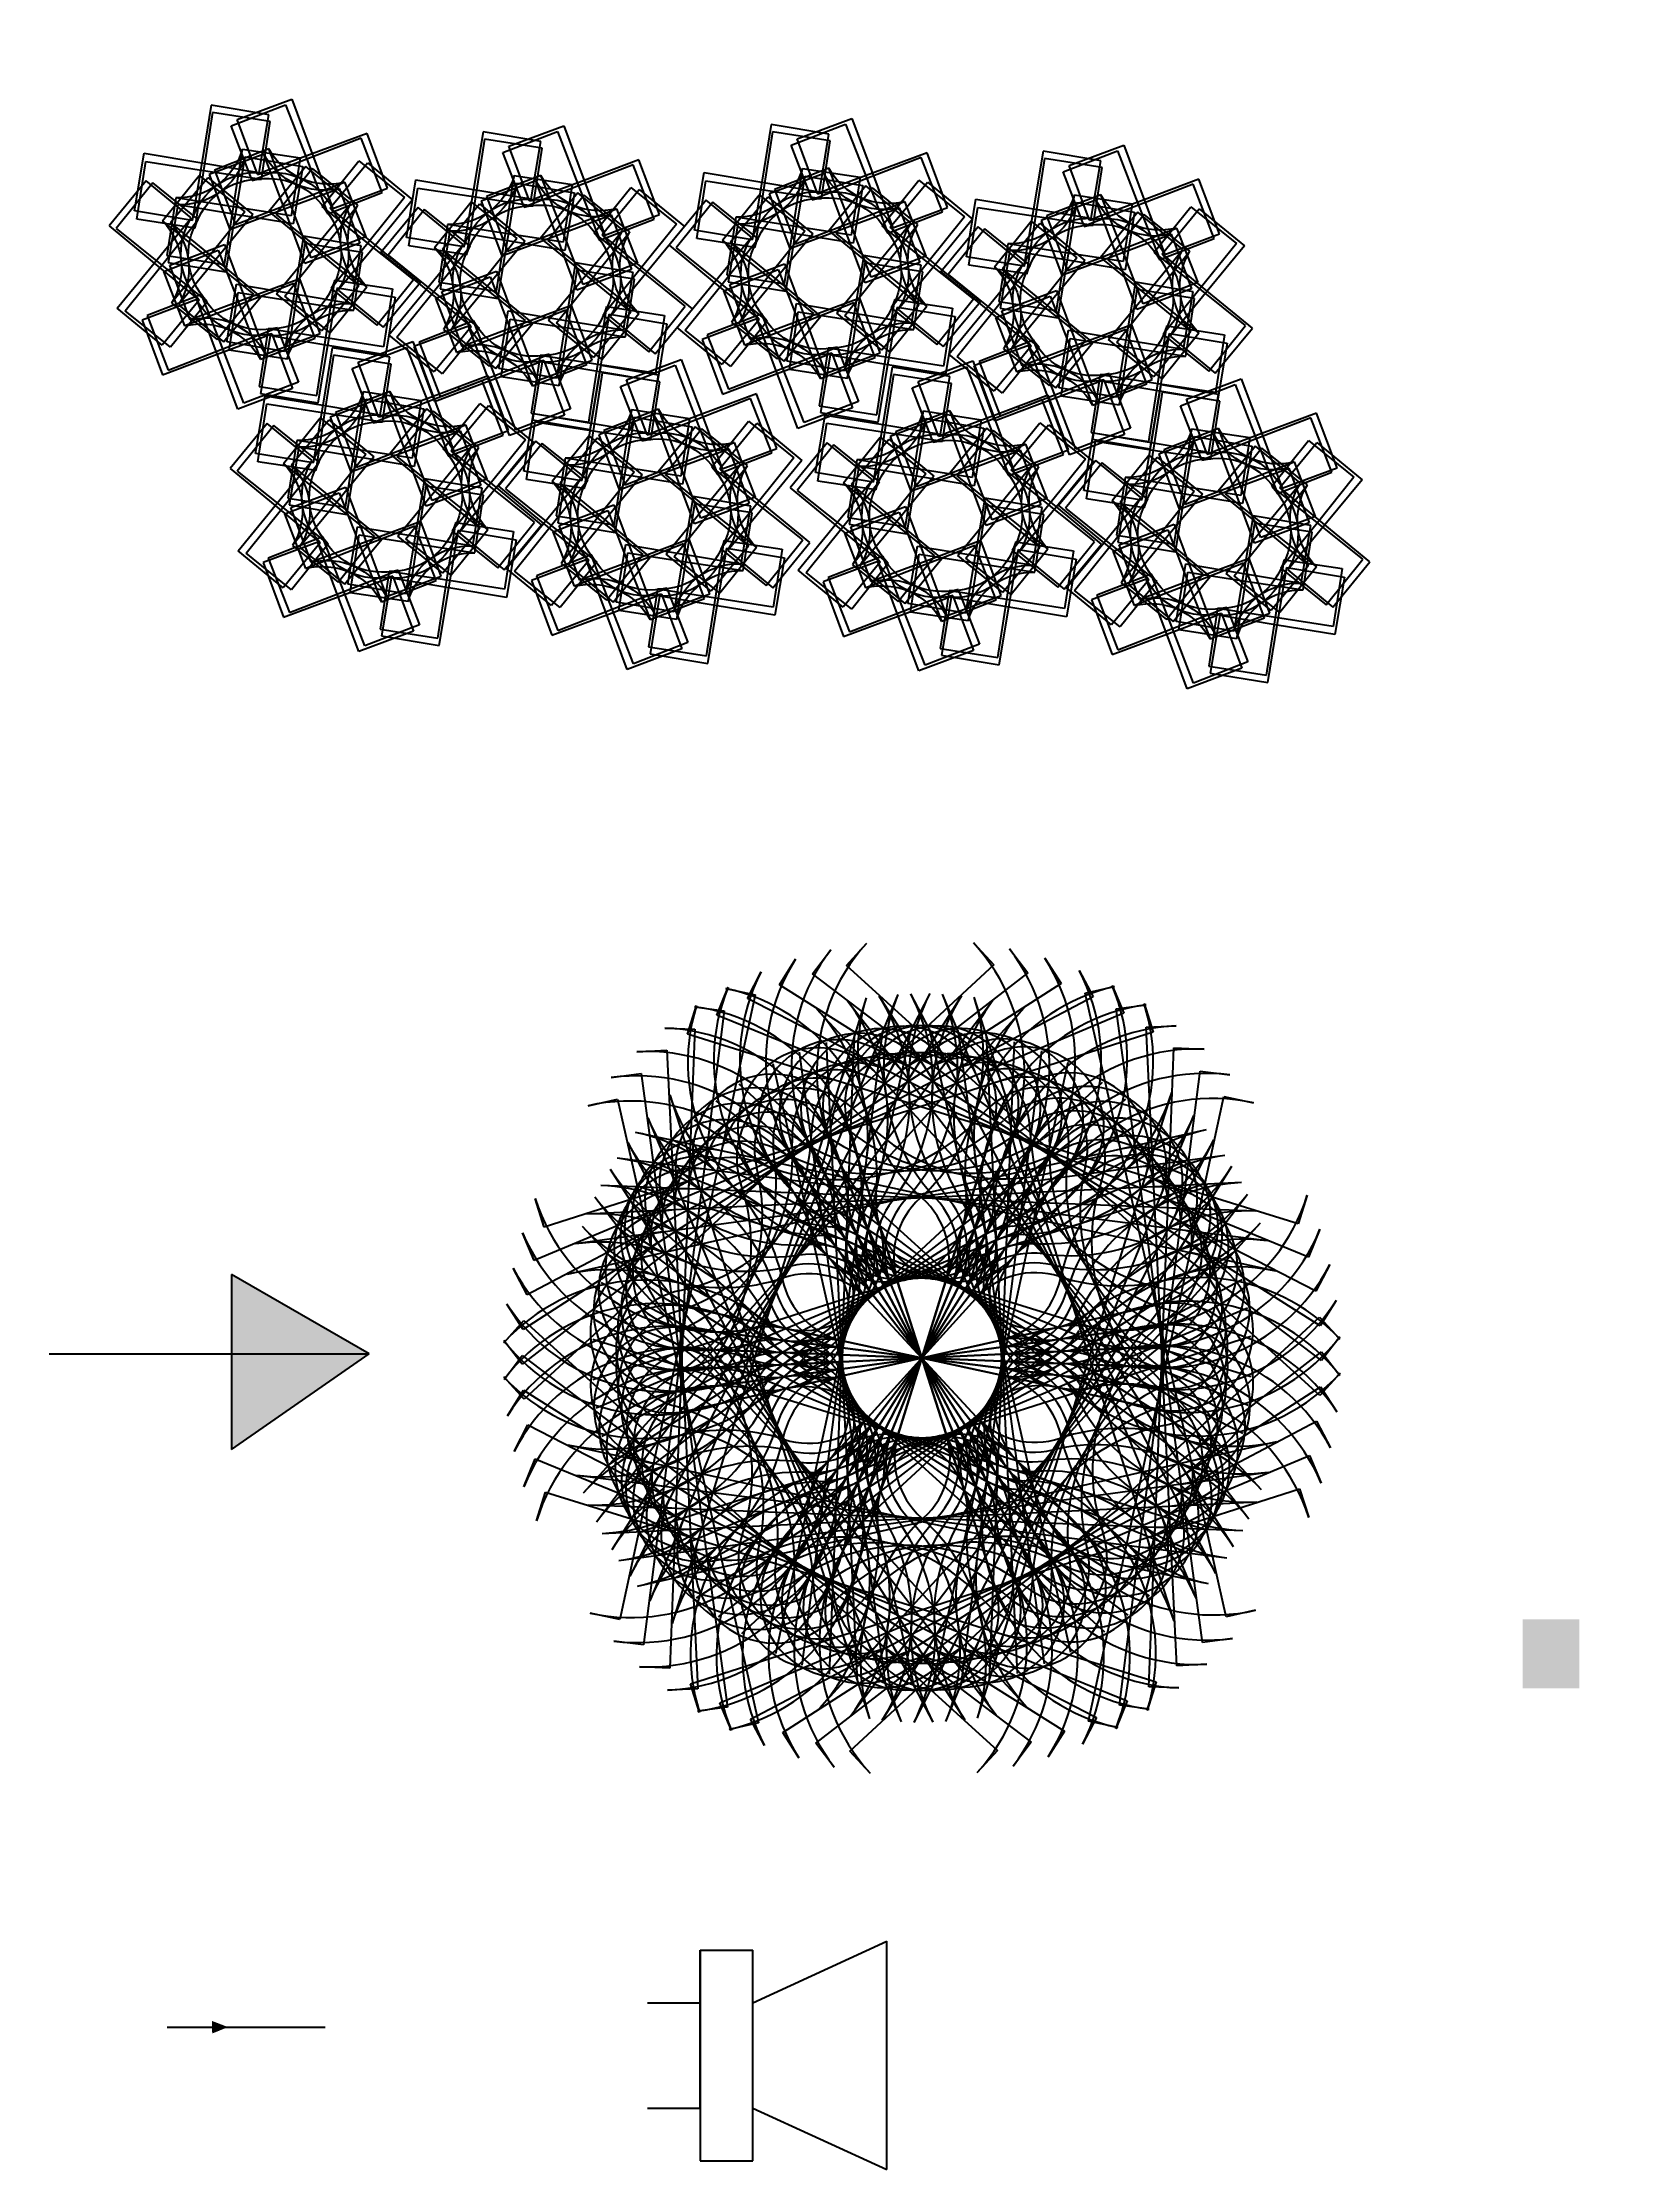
# Model space of a CAD drawing. Header units: inches. Extents: x 0 to 93838, y -1 to 60645.
# Drawn here: x 757.1 to 812.5, y 375.9 to 450.9 of the extents above; entities that cross this region are included whole.
import ezdxf

# ---------------------------------------------------------------- set-up
doc = ezdxf.new("R2010")
doc.units = ezdxf.units.IN
doc.header["$MEASUREMENT"] = 0
doc.styles.get("Standard").update_dxf_attribs({"font": 'arial.ttf'})

# ---------------------------------------------------------------- blocks, each defined once
blk = doc.blocks.new('*U1734')
for p, q in [((-2.817, 7.043), (-8.452, 7.043)), ((-8.452, 7.043), (-8.452, 1.409)), ((-2.817, 1.409), (-2.817, 7.043)), ((8.452, 7.043), (2.817, 7.043)), ((2.817, 7.043), (2.817, 1.409)), ((8.452, 1.409), (8.452, 7.043)), ((-8.452, 1.409), (-2.817, 1.409)), ((2.817, 1.409), (-2.817, 1.409)), ((2.817, 1.409), (8.452, 1.409)), ((-11.547, -4.226), (-8.452, -4.226)), ((-8.452, -4.226), (-8.452, -9.861)), ((-2.817, -4.226), (2.817, -4.226)), ((-2.817, -4.226), (-2.817, -4.226)), ((-2.817, -9.861), (-2.817, -4.226)), ((2.817, -4.226), (2.817, -9.861)), ((8.452, -9.861), (8.452, -4.226)), ((8.452, -4.226), (11.547, -4.226)), ((-8.452, -9.861), (-9.512, -9.861)), ((9.512, -9.861), (8.452, -9.861))]:
    blk.add_line(p, q)
for centre, radius, start, end in [((-5.635, 7.043), 2.817, 53.96812, 180), ((5.635, 7.043), 2.817, 0, 126.03188), ((0, 14.79), 6.762, 233.96812, 306.03188), ((-8.452, 4.226), 2.817, 90, 270), ((8.452, 4.226), 2.817, 270, 90), ((0, 1.409), 2.817, 0, 180), ((-2.817, -1.409), 2.817, 90, 155.68426), ((2.817, -1.409), 2.817, 24.31574, 90), ((-11.547, 2.536), 6.762, 270, 335.68426), ((11.547, 2.536), 6.762, 204.31574, 270), ((0, -4.226), 2.817, 6.75633, 173.24367), ((-9.512, -3.099), 6.762, 270, 353.24367), ((9.512, -3.099), 6.762, 186.75633, 270)]:
    blk.add_arc(centre, radius, start, end)
blk = doc.blocks.new('*U1735')
at = {"color": 0, "linetype": 'ByBlock', "lineweight": -2, "transparency": 16777216}
for p, rotation in [((132.767, 34.045), 24.99999999999999), ((132.654, 33.998), 19.99999999999994), ((132.536, 33.961), 14.99999999999994), ((132.416, 33.935), 9.99999999999994), ((132.294, 33.919), 4.999999999999918)]:
    blk.add_blockref('*U1734', p, dxfattribs=dict(at, rotation=rotation))
blk.add_blockref('*U1734', (132.172, 33.913), dxfattribs=at)
blk = doc.blocks.new('*U1658')
at = {"rotation": 167.7559567807185}
blk.add_blockref('*U1735', (136.967, 5.114), dxfattribs=at)
blk = doc.blocks.new('*U1663')
at = {"color": 0, "linetype": 'ByBlock', "lineweight": -2, "transparency": 16777216}
for p, rotation in [((301, 84.785), 59.99999999999997), ((303.38, 85.324), 299.9999999999999), ((301.311, 83.411), 120), ((303.691, 83.95), 240), ((302.656, 82.994), 180)]:
    blk.add_blockref('*U1658', p, dxfattribs=dict(at, rotation=rotation))
blk.add_blockref('*U1658', (302.034, 85.742), dxfattribs=at)
blk = doc.blocks.new('*U1646')
for p, q in [((-0.001, 0), (0, 0)), ((0, 0), (-0.001, 0)), ((-0.001, 0), (0, 0)), ((0, 0), (0, 0)), ((0, 0), (0, 0)), ((0, 0), (0, 0)), ((0, 0), (0, 0)), ((0, 0), (0, 0)), ((0, 0), (0, 0)), ((0, 0), (0, 0)), ((0, 0), (0, 0)), ((0, 0), (0, 0)), ((0, 0), (0, 0)), ((0, 0), (0, 0)), ((0, 0), (0, 0)), ((0, 0), (0, 0)), ((0, 0), (0, 0)), ((0, 0), (0, 0)), ((0, 0), (0.001, 0)), ((0.001, 0), (0, 0)), ((0, 0), (-0.001, 0)), ((0, 0), (0, 0)), ((0, 0), (0, 0)), ((0, 0), (0, 0)), ((0, 0), (0, 0)), ((0, 0), (0, 0)), ((0, 0), (0, 0)), ((0, 0), (0, 0)), ((0.001, 0), (0, 0)), ((0, 0), (0, 0)), ((0, 0), (0, 0)), ((0, 0), (0.001, 0))]:
    blk.add_line(p, q)
for centre, start, end in [((0, 0), 141.79793, 217.50716), ((-0.001, 0), 321.10302, 36.81225), ((0.001, 0), 141.79793, 217.50716), ((0, 0), 321.10302, 36.81225)]:
    blk.add_arc(centre, 0.000296, start, end)
blk = doc.blocks.new('*U1672')
at = {"color": 0, "linetype": 'ByBlock', "lineweight": -2, "transparency": 16777216}
blk.add_blockref('*U1646', (0.013, 0.009), dxfattribs=at)
for rotation in [59.99999999999997, 120, 180, 239.9999999999999, 299.9999999999999]:
    blk.add_blockref('*U1646', (0.013, 0.009), dxfattribs=dict(at, rotation=rotation))
blk = doc.blocks.new('*U1673')
for p, q in [((-0.001, 0), (0, 0)), ((0, 0), (-0.001, 0)), ((-0.001, 0), (0, 0)), ((0, 0), (0, 0)), ((0, 0), (0, 0)), ((0, 0), (0, 0)), ((0, 0), (0, 0)), ((0, 0), (0, 0)), ((0, 0), (0, 0)), ((0, 0), (0, 0)), ((0, 0), (0, 0)), ((0, 0), (0, 0)), ((0, 0), (0, 0)), ((0, 0), (0, 0)), ((0, 0), (0, 0)), ((0, 0), (0, 0)), ((0, 0), (0, 0)), ((0, 0), (0, 0)), ((0, 0), (0.001, 0)), ((0.001, 0), (0, 0)), ((0, 0), (-0.001, 0)), ((0, 0), (0, 0)), ((0, 0), (0, 0)), ((0, 0), (0, 0)), ((0, 0), (0, 0)), ((0, 0), (0, 0)), ((0, 0), (0, 0)), ((0, 0), (0, 0)), ((0.001, 0), (0, 0)), ((0, 0), (0, 0)), ((0, 0), (0, 0)), ((0, 0), (0.001, 0))]:
    blk.add_line(p, q)
for centre, start, end in [((0, 0), 141.79793, 217.50716), ((-0.001, 0), 321.10302, 36.81225), ((0.001, 0), 141.79793, 217.50716), ((0, 0), 321.10302, 36.81225)]:
    blk.add_arc(centre, 0.000296, start, end)
blk = doc.blocks.new('*U1649')
at = {"color": 0, "linetype": 'ByBlock', "lineweight": -2, "transparency": 16777216}
blk.add_blockref('*U1673', (0.013, 0.009), dxfattribs=at)
for rotation in [59.99999999999997, 120, 180, 239.9999999999999, 299.9999999999999]:
    blk.add_blockref('*U1673', (0.013, 0.009), dxfattribs=dict(at, rotation=rotation))
blk = doc.blocks.new('*U1712')
for p, q in [((-0.001, 0), (0, 0)), ((0, 0), (-0.001, 0)), ((-0.001, 0), (0, 0)), ((0, 0), (0, 0)), ((0, 0), (0, 0)), ((0, 0), (0, 0)), ((0, 0), (0, 0)), ((0, 0), (0, 0)), ((0, 0), (0, 0)), ((0, 0), (0, 0)), ((0, 0), (0, 0)), ((0, 0), (0, 0)), ((0, 0), (0, 0)), ((0, 0), (0, 0)), ((0, 0), (0, 0)), ((0, 0), (0, 0)), ((0, 0), (0, 0)), ((0, 0), (0, 0)), ((0, 0), (0.001, 0)), ((0.001, 0), (0, 0)), ((0, 0), (-0.001, 0)), ((0, 0), (0, 0)), ((0, 0), (0, 0)), ((0, 0), (0, 0)), ((0, 0), (0, 0)), ((0, 0), (0, 0)), ((0, 0), (0, 0)), ((0, 0), (0, 0)), ((0.001, 0), (0, 0)), ((0, 0), (0, 0)), ((0, 0), (0, 0)), ((0, 0), (0.001, 0))]:
    blk.add_line(p, q)
for centre, start, end in [((0, 0), 141.79793, 217.50716), ((-0.001, 0), 321.10302, 36.81225), ((0.001, 0), 141.79793, 217.50716), ((0, 0), 321.10302, 36.81225)]:
    blk.add_arc(centre, 0.000296, start, end)
blk = doc.blocks.new('*U1711')
at = {"color": 0, "linetype": 'ByBlock', "lineweight": -2, "transparency": 16777216}
blk.add_blockref('*U1712', (0.013, 0.009), dxfattribs=at)
for rotation in [59.99999999999997, 120, 180, 239.9999999999999, 299.9999999999999]:
    blk.add_blockref('*U1712', (0.013, 0.009), dxfattribs=dict(at, rotation=rotation))
blk = doc.blocks.new('*U1655')
for p, q in [((-0.001, 0), (0, 0)), ((0, 0), (-0.001, 0)), ((-0.001, 0), (0, 0)), ((0, 0), (0, 0)), ((0, 0), (0, 0)), ((0, 0), (0, 0)), ((0, 0), (0, 0)), ((0, 0), (0, 0)), ((0, 0), (0, 0)), ((0, 0), (0, 0)), ((0, 0), (0, 0)), ((0, 0), (0, 0)), ((0, 0), (0, 0)), ((0, 0), (0, 0)), ((0, 0), (0, 0)), ((0, 0), (0, 0)), ((0, 0), (0, 0)), ((0, 0), (0, 0)), ((0, 0), (0.001, 0)), ((0.001, 0), (0, 0)), ((0, 0), (-0.001, 0)), ((0, 0), (0, 0)), ((0, 0), (0, 0)), ((0, 0), (0, 0)), ((0, 0), (0, 0)), ((0, 0), (0, 0)), ((0, 0), (0, 0)), ((0, 0), (0, 0)), ((0.001, 0), (0, 0)), ((0, 0), (0, 0)), ((0, 0), (0, 0)), ((0, 0), (0.001, 0))]:
    blk.add_line(p, q)
for centre, start, end in [((0, 0), 141.79793, 217.50716), ((-0.001, 0), 321.10302, 36.81225), ((0.001, 0), 141.79793, 217.50716), ((0, 0), 321.10302, 36.81225)]:
    blk.add_arc(centre, 0.000296, start, end)
blk = doc.blocks.new('*U1713')
at = {"color": 0, "linetype": 'ByBlock', "lineweight": -2, "transparency": 16777216}
blk.add_blockref('*U1655', (0.013, 0.009), dxfattribs=at)
for rotation in [59.99999999999997, 120, 180, 239.9999999999999, 299.9999999999999]:
    blk.add_blockref('*U1655', (0.013, 0.009), dxfattribs=dict(at, rotation=rotation))
blk = doc.blocks.new('*U1714')
for p, q in [((-0.001, 0), (0, 0)), ((0, 0), (-0.001, 0)), ((-0.001, 0), (0, 0)), ((0, 0), (0, 0)), ((0, 0), (0, 0)), ((0, 0), (0, 0)), ((0, 0), (0, 0)), ((0, 0), (0, 0)), ((0, 0), (0, 0)), ((0, 0), (0, 0)), ((0, 0), (0, 0)), ((0, 0), (0, 0)), ((0, 0), (0, 0)), ((0, 0), (0, 0)), ((0, 0), (0, 0)), ((0, 0), (0, 0)), ((0, 0), (0, 0)), ((0, 0), (0, 0)), ((0, 0), (0.001, 0)), ((0.001, 0), (0, 0)), ((0, 0), (-0.001, 0)), ((0, 0), (0, 0)), ((0, 0), (0, 0)), ((0, 0), (0, 0)), ((0, 0), (0, 0)), ((0, 0), (0, 0)), ((0, 0), (0, 0)), ((0, 0), (0, 0)), ((0.001, 0), (0, 0)), ((0, 0), (0, 0)), ((0, 0), (0, 0)), ((0, 0), (0.001, 0))]:
    blk.add_line(p, q)
for centre, start, end in [((0, 0), 141.79793, 217.50716), ((-0.001, 0), 321.10302, 36.81225), ((0.001, 0), 141.79793, 217.50716), ((0, 0), 321.10302, 36.81225)]:
    blk.add_arc(centre, 0.000296, start, end)
blk = doc.blocks.new('*U1642')
at = {"color": 0, "linetype": 'ByBlock', "lineweight": -2, "transparency": 16777216}
blk.add_blockref('*U1714', (0.013, 0.009), dxfattribs=at)
for rotation in [59.99999999999997, 120, 180, 239.9999999999999, 299.9999999999999]:
    blk.add_blockref('*U1714', (0.013, 0.009), dxfattribs=dict(at, rotation=rotation))
blk = doc.blocks.new('*U1654')
for p, q in [((-0.001, 0), (0, 0)), ((0, 0), (-0.001, 0)), ((-0.001, 0), (0, 0)), ((0, 0), (0, 0)), ((0, 0), (0, 0)), ((0, 0), (0, 0)), ((0, 0), (0, 0)), ((0, 0), (0, 0)), ((0, 0), (0, 0)), ((0, 0), (0, 0)), ((0, 0), (0, 0)), ((0, 0), (0, 0)), ((0, 0), (0, 0)), ((0, 0), (0, 0)), ((0, 0), (0, 0)), ((0, 0), (0, 0)), ((0, 0), (0, 0)), ((0, 0), (0, 0)), ((0, 0), (0.001, 0)), ((0.001, 0), (0, 0)), ((0, 0), (-0.001, 0)), ((0, 0), (0, 0)), ((0, 0), (0, 0)), ((0, 0), (0, 0)), ((0, 0), (0, 0)), ((0, 0), (0, 0)), ((0, 0), (0, 0)), ((0, 0), (0, 0)), ((0.001, 0), (0, 0)), ((0, 0), (0, 0)), ((0, 0), (0, 0)), ((0, 0), (0.001, 0))]:
    blk.add_line(p, q)
for centre, start, end in [((0, 0), 141.79793, 217.50716), ((-0.001, 0), 321.10302, 36.81225), ((0.001, 0), 141.79793, 217.50716), ((0, 0), 321.10302, 36.81225)]:
    blk.add_arc(centre, 0.000296, start, end)
blk = doc.blocks.new('*U1671')
at = {"color": 0, "linetype": 'ByBlock', "lineweight": -2, "transparency": 16777216}
blk.add_blockref('*U1654', (0.013, 0.009), dxfattribs=at)
for rotation in [59.99999999999997, 120, 180, 239.9999999999999, 299.9999999999999]:
    blk.add_blockref('*U1654', (0.013, 0.009), dxfattribs=dict(at, rotation=rotation))
blk = doc.blocks.new('*U1644')
for p, q in [((-0.001, 0), (0, 0)), ((0, 0), (-0.001, 0)), ((-0.001, 0), (0, 0)), ((0, 0), (0, 0)), ((0, 0), (0, 0)), ((0, 0), (0, 0)), ((0, 0), (0, 0)), ((0, 0), (0, 0)), ((0, 0), (0, 0)), ((0, 0), (0, 0)), ((0, 0), (0, 0)), ((0, 0), (0, 0)), ((0, 0), (0, 0)), ((0, 0), (0, 0)), ((0, 0), (0, 0)), ((0, 0), (0, 0)), ((0, 0), (0, 0)), ((0, 0), (0, 0)), ((0, 0), (0.001, 0)), ((0.001, 0), (0, 0)), ((0, 0), (-0.001, 0)), ((0, 0), (0, 0)), ((0, 0), (0, 0)), ((0, 0), (0, 0)), ((0, 0), (0, 0)), ((0, 0), (0, 0)), ((0, 0), (0, 0)), ((0, 0), (0, 0)), ((0.001, 0), (0, 0)), ((0, 0), (0, 0)), ((0, 0), (0, 0)), ((0, 0), (0.001, 0))]:
    blk.add_line(p, q)
for centre, start, end in [((0, 0), 141.79793, 217.50716), ((-0.001, 0), 321.10302, 36.81225), ((0.001, 0), 141.79793, 217.50716), ((0, 0), 321.10302, 36.81225)]:
    blk.add_arc(centre, 0.000296, start, end)
blk = doc.blocks.new('*U1643')
at = {"color": 0, "linetype": 'ByBlock', "lineweight": -2, "transparency": 16777216}
blk.add_blockref('*U1644', (0.013, 0.009), dxfattribs=at)
for rotation in [59.99999999999997, 120, 180, 239.9999999999999, 299.9999999999999]:
    blk.add_blockref('*U1644', (0.013, 0.009), dxfattribs=dict(at, rotation=rotation))
blk = doc.blocks.new('*U1727')
for p, q in [((-0.001, 0), (0, 0)), ((0, 0), (-0.001, 0)), ((-0.001, 0), (0, 0)), ((0, 0), (0, 0)), ((0, 0), (0, 0)), ((0, 0), (0, 0)), ((0, 0), (0, 0)), ((0, 0), (0, 0)), ((0, 0), (0, 0)), ((0, 0), (0, 0)), ((0, 0), (0, 0)), ((0, 0), (0, 0)), ((0, 0), (0, 0)), ((0, 0), (0, 0)), ((0, 0), (0, 0)), ((0, 0), (0, 0)), ((0, 0), (0, 0)), ((0, 0), (0, 0)), ((0, 0), (0.001, 0)), ((0.001, 0), (0, 0)), ((0, 0), (-0.001, 0)), ((0, 0), (0, 0)), ((0, 0), (0, 0)), ((0, 0), (0, 0)), ((0, 0), (0, 0)), ((0, 0), (0, 0)), ((0, 0), (0, 0)), ((0, 0), (0, 0)), ((0.001, 0), (0, 0)), ((0, 0), (0, 0)), ((0, 0), (0, 0)), ((0, 0), (0.001, 0))]:
    blk.add_line(p, q)
for centre, start, end in [((0, 0), 141.79793, 217.50716), ((-0.001, 0), 321.10302, 36.81225), ((0.001, 0), 141.79793, 217.50716), ((0, 0), 321.10302, 36.81225)]:
    blk.add_arc(centre, 0.000296, start, end)
blk = doc.blocks.new('*U1725')
at = {"color": 0, "linetype": 'ByBlock', "lineweight": -2, "transparency": 16777216}
blk.add_blockref('*U1727', (0.013, 0.009), dxfattribs=at)
for rotation in [59.99999999999997, 120, 180, 239.9999999999999, 299.9999999999999]:
    blk.add_blockref('*U1727', (0.013, 0.009), dxfattribs=dict(at, rotation=rotation))
blk = doc.blocks.new('*U1726')
for p, q in [((-3.773, 2.924), (-5.238, 1.477)), ((-2.326, 1.459), (-3.773, 2.924)), ((-3.307, 1.471), (-1.824, 2.901)), ((-1.824, 2.901), (-0.394, 1.418)), ((1.877, 2.924), (0.412, 1.477)), ((3.325, 1.459), (1.877, 2.924)), ((2.344, 1.471), (3.826, 2.901)), ((3.826, 2.901), (5.256, 1.418)), ((-5.238, 1.477), (-3.791, 0.011)), ((-3.791, 0.011), (-2.326, 1.459)), ((-1.877, -0.012), (-3.307, 1.471)), ((-0.394, 1.418), (-1.877, -0.012)), ((0.412, 1.477), (1.859, 0.011)), ((1.859, 0.011), (3.325, 1.459)), ((3.773, -0.012), (2.344, 1.471)), ((5.256, 1.418), (3.773, -0.012)), ((-5.256, -1.436), (-3.791, 0.011)), ((-3.791, 0.011), (-2.343, -1.454)), ((0.394, -1.436), (1.859, 0.011)), ((1.859, 0.011), (3.307, -1.454)), ((-1.877, -0.012), (-3.36, -1.442)), ((-0.447, -1.495), (-1.877, -0.012)), ((3.773, -0.012), (2.291, -1.442)), ((5.203, -1.495), (3.773, -0.012)), ((-3.808, -2.901), (-5.256, -1.436)), ((-2.343, -1.454), (-3.808, -2.901)), ((-3.36, -1.442), (-1.93, -2.924)), ((-1.93, -2.924), (-0.447, -1.495)), ((1.842, -2.901), (0.394, -1.436)), ((3.307, -1.454), (1.842, -2.901)), ((2.291, -1.442), (3.72, -2.924)), ((3.72, -2.924), (5.203, -1.495))]:
    blk.add_line(p, q)
for centre, start, end in [((-5.207, 0.049), 321.10302, 36.81225), ((-0.46, -0.009), 141.79793, 217.50716), ((0.443, 0.049), 321.10302, 36.81225), ((5.19, -0.009), 141.79793, 217.50716)]:
    blk.add_arc(centre, 2.373, start, end)
blk = doc.blocks.new('*U1723')
at = {"color": 0, "linetype": 'ByBlock', "lineweight": -2, "transparency": 16777216}
for p, rotation in [((102.86, 69.19), 299.9999999999999), ((102.944, 68.983), 59.99999999999997), ((102.98, 69.239), 239.9999999999999), ((103.064, 69.031), 120), ((103.082, 69.16), 180)]:
    blk.add_blockref('*U1726', p, dxfattribs=dict(at, rotation=rotation))
blk.add_blockref('*U1726', (102.842, 69.062), dxfattribs=at)
blk = doc.blocks.new('*U1716')
for p, q in [((-3.773, 2.924), (-5.238, 1.477)), ((-2.326, 1.459), (-3.773, 2.924)), ((-3.307, 1.471), (-1.824, 2.901)), ((-1.824, 2.901), (-0.394, 1.418)), ((1.877, 2.924), (0.412, 1.477)), ((3.325, 1.459), (1.877, 2.924)), ((2.344, 1.471), (3.826, 2.901)), ((3.826, 2.901), (5.256, 1.418)), ((-5.238, 1.477), (-3.791, 0.011)), ((-3.791, 0.011), (-2.326, 1.459)), ((-1.877, -0.012), (-3.307, 1.471)), ((-0.394, 1.418), (-1.877, -0.012)), ((0.412, 1.477), (1.859, 0.011)), ((1.859, 0.011), (3.325, 1.459)), ((3.773, -0.012), (2.344, 1.471)), ((5.256, 1.418), (3.773, -0.012)), ((-5.256, -1.436), (-3.791, 0.011)), ((-3.791, 0.011), (-2.343, -1.454)), ((0.394, -1.436), (1.859, 0.011)), ((1.859, 0.011), (3.307, -1.454)), ((-1.877, -0.012), (-3.36, -1.442)), ((-0.447, -1.495), (-1.877, -0.012)), ((3.773, -0.012), (2.291, -1.442)), ((5.203, -1.495), (3.773, -0.012)), ((-3.808, -2.901), (-5.256, -1.436)), ((-2.343, -1.454), (-3.808, -2.901)), ((-3.36, -1.442), (-1.93, -2.924)), ((-1.93, -2.924), (-0.447, -1.495)), ((1.842, -2.901), (0.394, -1.436)), ((3.307, -1.454), (1.842, -2.901)), ((2.291, -1.442), (3.72, -2.924)), ((3.72, -2.924), (5.203, -1.495))]:
    blk.add_line(p, q)
for centre, start, end in [((-5.207, 0.049), 321.10302, 36.81225), ((-0.46, -0.009), 141.79793, 217.50716), ((0.443, 0.049), 321.10302, 36.81225), ((5.19, -0.009), 141.79793, 217.50716)]:
    blk.add_arc(centre, 2.373, start, end)
blk = doc.blocks.new('*U1645')
at = {"color": 0, "linetype": 'ByBlock', "lineweight": -2, "transparency": 16777216}
for p, rotation in [((102.86, 69.19), 299.9999999999999), ((102.944, 68.983), 59.99999999999997), ((102.98, 69.239), 239.9999999999999), ((103.064, 69.031), 120), ((103.082, 69.16), 180)]:
    blk.add_blockref('*U1716', p, dxfattribs=dict(at, rotation=rotation))
blk.add_blockref('*U1716', (102.842, 69.062), dxfattribs=at)
blk = doc.blocks.new('*U1651')
for p, q in [((-3.773, 2.924), (-5.238, 1.477)), ((-2.326, 1.459), (-3.773, 2.924)), ((-3.307, 1.471), (-1.824, 2.901)), ((-1.824, 2.901), (-0.394, 1.418)), ((1.877, 2.924), (0.412, 1.477)), ((3.325, 1.459), (1.877, 2.924)), ((2.344, 1.471), (3.826, 2.901)), ((3.826, 2.901), (5.256, 1.418)), ((-5.238, 1.477), (-3.791, 0.011)), ((-3.791, 0.011), (-2.326, 1.459)), ((-1.877, -0.012), (-3.307, 1.471)), ((-0.394, 1.418), (-1.877, -0.012)), ((0.412, 1.477), (1.859, 0.011)), ((1.859, 0.011), (3.325, 1.459)), ((3.773, -0.012), (2.344, 1.471)), ((5.256, 1.418), (3.773, -0.012)), ((-5.256, -1.436), (-3.791, 0.011)), ((-3.791, 0.011), (-2.343, -1.454)), ((0.394, -1.436), (1.859, 0.011)), ((1.859, 0.011), (3.307, -1.454)), ((-1.877, -0.012), (-3.36, -1.442)), ((-0.447, -1.495), (-1.877, -0.012)), ((3.773, -0.012), (2.291, -1.442)), ((5.203, -1.495), (3.773, -0.012)), ((-3.808, -2.901), (-5.256, -1.436)), ((-2.343, -1.454), (-3.808, -2.901)), ((-3.36, -1.442), (-1.93, -2.924)), ((-1.93, -2.924), (-0.447, -1.495)), ((1.842, -2.901), (0.394, -1.436)), ((3.307, -1.454), (1.842, -2.901)), ((2.291, -1.442), (3.72, -2.924)), ((3.72, -2.924), (5.203, -1.495))]:
    blk.add_line(p, q)
for centre, start, end in [((-5.207, 0.049), 321.10302, 36.81225), ((-0.46, -0.009), 141.79793, 217.50716), ((0.443, 0.049), 321.10302, 36.81225), ((5.19, -0.009), 141.79793, 217.50716)]:
    blk.add_arc(centre, 2.373, start, end)
blk = doc.blocks.new('*U1650')
at = {"color": 0, "linetype": 'ByBlock', "lineweight": -2, "transparency": 16777216}
for p, rotation in [((102.86, 69.19), 299.9999999999999), ((102.944, 68.983), 59.99999999999997), ((102.98, 69.239), 239.9999999999999), ((103.064, 69.031), 120), ((103.082, 69.16), 180)]:
    blk.add_blockref('*U1651', p, dxfattribs=dict(at, rotation=rotation))
blk.add_blockref('*U1651', (102.842, 69.062), dxfattribs=at)
blk = doc.blocks.new('*U1653')
for p, q in [((-3.773, 2.924), (-5.238, 1.477)), ((-2.326, 1.459), (-3.773, 2.924)), ((-3.307, 1.471), (-1.824, 2.901)), ((-1.824, 2.901), (-0.394, 1.418)), ((1.877, 2.924), (0.412, 1.477)), ((3.325, 1.459), (1.877, 2.924)), ((2.344, 1.471), (3.826, 2.901)), ((3.826, 2.901), (5.256, 1.418)), ((-5.238, 1.477), (-3.791, 0.011)), ((-3.791, 0.011), (-2.326, 1.459)), ((-1.877, -0.012), (-3.307, 1.471)), ((-0.394, 1.418), (-1.877, -0.012)), ((0.412, 1.477), (1.859, 0.011)), ((1.859, 0.011), (3.325, 1.459)), ((3.773, -0.012), (2.344, 1.471)), ((5.256, 1.418), (3.773, -0.012)), ((-5.256, -1.436), (-3.791, 0.011)), ((-3.791, 0.011), (-2.343, -1.454)), ((0.394, -1.436), (1.859, 0.011)), ((1.859, 0.011), (3.307, -1.454)), ((-1.877, -0.012), (-3.36, -1.442)), ((-0.447, -1.495), (-1.877, -0.012)), ((3.773, -0.012), (2.291, -1.442)), ((5.203, -1.495), (3.773, -0.012)), ((-3.808, -2.901), (-5.256, -1.436)), ((-2.343, -1.454), (-3.808, -2.901)), ((-3.36, -1.442), (-1.93, -2.924)), ((-1.93, -2.924), (-0.447, -1.495)), ((1.842, -2.901), (0.394, -1.436)), ((3.307, -1.454), (1.842, -2.901)), ((2.291, -1.442), (3.72, -2.924)), ((3.72, -2.924), (5.203, -1.495))]:
    blk.add_line(p, q)
for centre, start, end in [((-5.207, 0.049), 321.10302, 36.81225), ((-0.46, -0.009), 141.79793, 217.50716), ((0.443, 0.049), 321.10302, 36.81225), ((5.19, -0.009), 141.79793, 217.50716)]:
    blk.add_arc(centre, 2.373, start, end)
blk = doc.blocks.new('*U1670')
at = {"color": 0, "linetype": 'ByBlock', "lineweight": -2, "transparency": 16777216}
for p, rotation in [((102.86, 69.19), 299.9999999999999), ((102.944, 68.983), 59.99999999999997), ((102.98, 69.239), 239.9999999999999), ((103.064, 69.031), 120), ((103.082, 69.16), 180)]:
    blk.add_blockref('*U1653', p, dxfattribs=dict(at, rotation=rotation))
blk.add_blockref('*U1653', (102.842, 69.062), dxfattribs=at)
blk = doc.blocks.new('*U1699')
for p, q in [((-0.001, 0), (0, 0)), ((0, 0), (-0.001, 0)), ((-0.001, 0), (0, 0)), ((0, 0), (0, 0)), ((0, 0), (0, 0)), ((0, 0), (0, 0)), ((0, 0), (0, 0)), ((0, 0), (0, 0)), ((0, 0), (0, 0)), ((0, 0), (0, 0)), ((0, 0), (0, 0)), ((0, 0), (0, 0)), ((0, 0), (0, 0)), ((0, 0), (0, 0)), ((0, 0), (0, 0)), ((0, 0), (0, 0)), ((0, 0), (0, 0)), ((0, 0), (0, 0)), ((0, 0), (0.001, 0)), ((0.001, 0), (0, 0)), ((0, 0), (-0.001, 0)), ((0, 0), (0, 0)), ((0, 0), (0, 0)), ((0, 0), (0, 0)), ((0, 0), (0, 0)), ((0, 0), (0, 0)), ((0, 0), (0, 0)), ((0, 0), (0, 0)), ((0.001, 0), (0, 0)), ((0, 0), (0, 0)), ((0, 0), (0, 0)), ((0, 0), (0.001, 0))]:
    blk.add_line(p, q)
for centre, start, end in [((0, 0), 141.79793, 217.50716), ((-0.001, 0), 321.10302, 36.81225), ((0.001, 0), 141.79793, 217.50716), ((0, 0), 321.10302, 36.81225)]:
    blk.add_arc(centre, 0.000296, start, end)
blk = doc.blocks.new('*U1724')
at = {"color": 0, "linetype": 'ByBlock', "lineweight": -2, "transparency": 16777216}
blk.add_blockref('*U1699', (0.013, 0.009), dxfattribs=at)
for rotation in [59.99999999999997, 120, 180, 239.9999999999999, 299.9999999999999]:
    blk.add_blockref('*U1699', (0.013, 0.009), dxfattribs=dict(at, rotation=rotation))
blk = doc.blocks.new('*U1659')
for p, q in [((-0.001, 0), (0, 0)), ((0, 0), (-0.001, 0)), ((-0.001, 0), (0, 0)), ((0, 0), (0, 0)), ((0, 0), (0, 0)), ((0, 0), (0, 0)), ((0, 0), (0, 0)), ((0, 0), (0, 0)), ((0, 0), (0, 0)), ((0, 0), (0, 0)), ((0, 0), (0, 0)), ((0, 0), (0, 0)), ((0, 0), (0, 0)), ((0, 0), (0, 0)), ((0, 0), (0, 0)), ((0, 0), (0, 0)), ((0, 0), (0, 0)), ((0, 0), (0, 0)), ((0, 0), (0.001, 0)), ((0.001, 0), (0, 0)), ((0, 0), (-0.001, 0)), ((0, 0), (0, 0)), ((0, 0), (0, 0)), ((0, 0), (0, 0)), ((0, 0), (0, 0)), ((0, 0), (0, 0)), ((0, 0), (0, 0)), ((0, 0), (0, 0)), ((0.001, 0), (0, 0)), ((0, 0), (0, 0)), ((0, 0), (0, 0)), ((0, 0), (0.001, 0))]:
    blk.add_line(p, q)
for centre, start, end in [((0, 0), 141.79793, 217.50716), ((-0.001, 0), 321.10302, 36.81225), ((0.001, 0), 141.79793, 217.50716), ((0, 0), 321.10302, 36.81225)]:
    blk.add_arc(centre, 0.000296, start, end)
blk = doc.blocks.new('*U1639')
at = {"color": 0, "linetype": 'ByBlock', "lineweight": -2, "transparency": 16777216}
blk.add_blockref('*U1659', (0.013, 0.009), dxfattribs=at)
for rotation in [59.99999999999997, 120, 180, 239.9999999999999, 299.9999999999999]:
    blk.add_blockref('*U1659', (0.013, 0.009), dxfattribs=dict(at, rotation=rotation))
blk = doc.blocks.new('*U1722')
for p, q in [((-0.001, 0), (0, 0)), ((0, 0), (-0.001, 0)), ((-0.001, 0), (0, 0)), ((0, 0), (0, 0)), ((0, 0), (0, 0)), ((0, 0), (0, 0)), ((0, 0), (0, 0)), ((0, 0), (0, 0)), ((0, 0), (0, 0)), ((0, 0), (0, 0)), ((0, 0), (0, 0)), ((0, 0), (0, 0)), ((0, 0), (0, 0)), ((0, 0), (0, 0)), ((0, 0), (0, 0)), ((0, 0), (0, 0)), ((0, 0), (0, 0)), ((0, 0), (0, 0)), ((0, 0), (0.001, 0)), ((0.001, 0), (0, 0)), ((0, 0), (-0.001, 0)), ((0, 0), (0, 0)), ((0, 0), (0, 0)), ((0, 0), (0, 0)), ((0, 0), (0, 0)), ((0, 0), (0, 0)), ((0, 0), (0, 0)), ((0, 0), (0, 0)), ((0.001, 0), (0, 0)), ((0, 0), (0, 0)), ((0, 0), (0, 0)), ((0, 0), (0.001, 0))]:
    blk.add_line(p, q)
for centre, start, end in [((0, 0), 141.79793, 217.50716), ((-0.001, 0), 321.10302, 36.81225), ((0.001, 0), 141.79793, 217.50716), ((0, 0), 321.10302, 36.81225)]:
    blk.add_arc(centre, 0.000296, start, end)
blk = doc.blocks.new('*U1640')
at = {"color": 0, "linetype": 'ByBlock', "lineweight": -2, "transparency": 16777216}
blk.add_blockref('*U1722', (0.013, 0.009), dxfattribs=at)
for rotation in [59.99999999999997, 120, 180, 239.9999999999999, 299.9999999999999]:
    blk.add_blockref('*U1722', (0.013, 0.009), dxfattribs=dict(at, rotation=rotation))
blk = doc.blocks.new('*U1719')
for p, q in [((-0.001, 0), (0, 0)), ((0, 0), (-0.001, 0)), ((-0.001, 0), (0, 0)), ((0, 0), (0, 0)), ((0, 0), (0, 0)), ((0, 0), (0, 0)), ((0, 0), (0, 0)), ((0, 0), (0, 0)), ((0, 0), (0, 0)), ((0, 0), (0, 0)), ((0, 0), (0, 0)), ((0, 0), (0, 0)), ((0, 0), (0, 0)), ((0, 0), (0, 0)), ((0, 0), (0, 0)), ((0, 0), (0, 0)), ((0, 0), (0, 0)), ((0, 0), (0, 0)), ((0, 0), (0.001, 0)), ((0.001, 0), (0, 0)), ((0, 0), (-0.001, 0)), ((0, 0), (0, 0)), ((0, 0), (0, 0)), ((0, 0), (0, 0)), ((0, 0), (0, 0)), ((0, 0), (0, 0)), ((0, 0), (0, 0)), ((0, 0), (0, 0)), ((0.001, 0), (0, 0)), ((0, 0), (0, 0)), ((0, 0), (0, 0)), ((0, 0), (0.001, 0))]:
    blk.add_line(p, q)
for centre, start, end in [((0, 0), 141.79793, 217.50716), ((-0.001, 0), 321.10302, 36.81225), ((0.001, 0), 141.79793, 217.50716), ((0, 0), 321.10302, 36.81225)]:
    blk.add_arc(centre, 0.000296, start, end)
blk = doc.blocks.new('*U1720')
at = {"color": 0, "linetype": 'ByBlock', "lineweight": -2, "transparency": 16777216}
blk.add_blockref('*U1719', (0.013, 0.009), dxfattribs=at)
for rotation in [59.99999999999997, 120, 180, 239.9999999999999, 299.9999999999999]:
    blk.add_blockref('*U1719', (0.013, 0.009), dxfattribs=dict(at, rotation=rotation))
blk = doc.blocks.new('*U1721')
for p, q in [((-0.001, 0), (0, 0)), ((0, 0), (-0.001, 0)), ((-0.001, 0), (0, 0)), ((0, 0), (0, 0)), ((0, 0), (0, 0)), ((0, 0), (0, 0)), ((0, 0), (0, 0)), ((0, 0), (0, 0)), ((0, 0), (0, 0)), ((0, 0), (0, 0)), ((0, 0), (0, 0)), ((0, 0), (0, 0)), ((0, 0), (0, 0)), ((0, 0), (0, 0)), ((0, 0), (0, 0)), ((0, 0), (0, 0)), ((0, 0), (0, 0)), ((0, 0), (0, 0)), ((0, 0), (0.001, 0)), ((0.001, 0), (0, 0)), ((0, 0), (-0.001, 0)), ((0, 0), (0, 0)), ((0, 0), (0, 0)), ((0, 0), (0, 0)), ((0, 0), (0, 0)), ((0, 0), (0, 0)), ((0, 0), (0, 0)), ((0, 0), (0, 0)), ((0.001, 0), (0, 0)), ((0, 0), (0, 0)), ((0, 0), (0, 0)), ((0, 0), (0.001, 0))]:
    blk.add_line(p, q)
for centre, start, end in [((0, 0), 141.79793, 217.50716), ((-0.001, 0), 321.10302, 36.81225), ((0.001, 0), 141.79793, 217.50716), ((0, 0), 321.10302, 36.81225)]:
    blk.add_arc(centre, 0.000296, start, end)
blk = doc.blocks.new('*U1701')
at = {"color": 0, "linetype": 'ByBlock', "lineweight": -2, "transparency": 16777216}
blk.add_blockref('*U1721', (0.013, 0.009), dxfattribs=at)
for rotation in [59.99999999999997, 120, 180, 239.9999999999999, 299.9999999999999]:
    blk.add_blockref('*U1721', (0.013, 0.009), dxfattribs=dict(at, rotation=rotation))
blk = doc.blocks.new('*U1702')
for p, q in [((-0.001, 0), (0, 0)), ((0, 0), (-0.001, 0)), ((-0.001, 0), (0, 0)), ((0, 0), (0, 0)), ((0, 0), (0, 0)), ((0, 0), (0, 0)), ((0, 0), (0, 0)), ((0, 0), (0, 0)), ((0, 0), (0, 0)), ((0, 0), (0, 0)), ((0, 0), (0, 0)), ((0, 0), (0, 0)), ((0, 0), (0, 0)), ((0, 0), (0, 0)), ((0, 0), (0, 0)), ((0, 0), (0, 0)), ((0, 0), (0, 0)), ((0, 0), (0, 0)), ((0, 0), (0.001, 0)), ((0.001, 0), (0, 0)), ((0, 0), (-0.001, 0)), ((0, 0), (0, 0)), ((0, 0), (0, 0)), ((0, 0), (0, 0)), ((0, 0), (0, 0)), ((0, 0), (0, 0)), ((0, 0), (0, 0)), ((0, 0), (0, 0)), ((0.001, 0), (0, 0)), ((0, 0), (0, 0)), ((0, 0), (0, 0)), ((0, 0), (0.001, 0))]:
    blk.add_line(p, q)
for centre, start, end in [((0, 0), 141.79793, 217.50716), ((-0.001, 0), 321.10302, 36.81225), ((0.001, 0), 141.79793, 217.50716), ((0, 0), 321.10302, 36.81225)]:
    blk.add_arc(centre, 0.000296, start, end)
blk = doc.blocks.new('*U1697')
at = {"color": 0, "linetype": 'ByBlock', "lineweight": -2, "transparency": 16777216}
blk.add_blockref('*U1702', (0.013, 0.009), dxfattribs=at)
for rotation in [59.99999999999997, 120, 180, 239.9999999999999, 299.9999999999999]:
    blk.add_blockref('*U1702', (0.013, 0.009), dxfattribs=dict(at, rotation=rotation))
blk = doc.blocks.new('*U1710')
for p, q in [((-0.001, 0), (0, 0)), ((0, 0), (-0.001, 0)), ((-0.001, 0), (0, 0)), ((0, 0), (0, 0)), ((0, 0), (0, 0)), ((0, 0), (0, 0)), ((0, 0), (0, 0)), ((0, 0), (0, 0)), ((0, 0), (0, 0)), ((0, 0), (0, 0)), ((0, 0), (0, 0)), ((0, 0), (0, 0)), ((0, 0), (0, 0)), ((0, 0), (0, 0)), ((0, 0), (0, 0)), ((0, 0), (0, 0)), ((0, 0), (0, 0)), ((0, 0), (0, 0)), ((0, 0), (0.001, 0)), ((0.001, 0), (0, 0)), ((0, 0), (-0.001, 0)), ((0, 0), (0, 0)), ((0, 0), (0, 0)), ((0, 0), (0, 0)), ((0, 0), (0, 0)), ((0, 0), (0, 0)), ((0, 0), (0, 0)), ((0, 0), (0, 0)), ((0.001, 0), (0, 0)), ((0, 0), (0, 0)), ((0, 0), (0, 0)), ((0, 0), (0.001, 0))]:
    blk.add_line(p, q)
for centre, start, end in [((0, 0), 141.79793, 217.50716), ((-0.001, 0), 321.10302, 36.81225), ((0.001, 0), 141.79793, 217.50716), ((0, 0), 321.10302, 36.81225)]:
    blk.add_arc(centre, 0.000296, start, end)
blk = doc.blocks.new('*U1703')
at = {"color": 0, "linetype": 'ByBlock', "lineweight": -2, "transparency": 16777216}
blk.add_blockref('*U1710', (0.013, 0.009), dxfattribs=at)
for rotation in [59.99999999999997, 120, 180, 239.9999999999999, 299.9999999999999]:
    blk.add_blockref('*U1710', (0.013, 0.009), dxfattribs=dict(at, rotation=rotation))
blk = doc.blocks.new('*U1641')
for p, q in [((-0.001, 0), (0, 0)), ((0, 0), (-0.001, 0)), ((-0.001, 0), (0, 0)), ((0, 0), (0, 0)), ((0, 0), (0, 0)), ((0, 0), (0, 0)), ((0, 0), (0, 0)), ((0, 0), (0, 0)), ((0, 0), (0, 0)), ((0, 0), (0, 0)), ((0, 0), (0, 0)), ((0, 0), (0, 0)), ((0, 0), (0, 0)), ((0, 0), (0, 0)), ((0, 0), (0, 0)), ((0, 0), (0, 0)), ((0, 0), (0, 0)), ((0, 0), (0, 0)), ((0, 0), (0.001, 0)), ((0.001, 0), (0, 0)), ((0, 0), (-0.001, 0)), ((0, 0), (0, 0)), ((0, 0), (0, 0)), ((0, 0), (0, 0)), ((0, 0), (0, 0)), ((0, 0), (0, 0)), ((0, 0), (0, 0)), ((0, 0), (0, 0)), ((0.001, 0), (0, 0)), ((0, 0), (0, 0)), ((0, 0), (0, 0)), ((0, 0), (0.001, 0))]:
    blk.add_line(p, q)
for centre, start, end in [((0, 0), 141.79793, 217.50716), ((-0.001, 0), 321.10302, 36.81225), ((0.001, 0), 141.79793, 217.50716), ((0, 0), 321.10302, 36.81225)]:
    blk.add_arc(centre, 0.000296, start, end)
blk = doc.blocks.new('*U1647')
at = {"color": 0, "linetype": 'ByBlock', "lineweight": -2, "transparency": 16777216}
blk.add_blockref('*U1641', (0.013, 0.009), dxfattribs=at)
for rotation in [59.99999999999997, 120, 180, 239.9999999999999, 299.9999999999999]:
    blk.add_blockref('*U1641', (0.013, 0.009), dxfattribs=dict(at, rotation=rotation))
blk = doc.blocks.new('*U1648')
for p, q in [((-3.773, 2.924), (-5.238, 1.477)), ((-2.326, 1.459), (-3.773, 2.924)), ((-3.307, 1.471), (-1.824, 2.901)), ((-1.824, 2.901), (-0.394, 1.418)), ((1.877, 2.924), (0.412, 1.477)), ((3.325, 1.459), (1.877, 2.924)), ((2.344, 1.471), (3.826, 2.901)), ((3.826, 2.901), (5.256, 1.418)), ((-5.238, 1.477), (-3.791, 0.011)), ((-3.791, 0.011), (-2.326, 1.459)), ((-1.877, -0.012), (-3.307, 1.471)), ((-0.394, 1.418), (-1.877, -0.012)), ((0.412, 1.477), (1.859, 0.011)), ((1.859, 0.011), (3.325, 1.459)), ((3.773, -0.012), (2.344, 1.471)), ((5.256, 1.418), (3.773, -0.012)), ((-5.256, -1.436), (-3.791, 0.011)), ((-3.791, 0.011), (-2.343, -1.454)), ((0.394, -1.436), (1.859, 0.011)), ((1.859, 0.011), (3.307, -1.454)), ((-1.877, -0.012), (-3.36, -1.442)), ((-0.447, -1.495), (-1.877, -0.012)), ((3.773, -0.012), (2.291, -1.442)), ((5.203, -1.495), (3.773, -0.012)), ((-3.808, -2.901), (-5.256, -1.436)), ((-2.343, -1.454), (-3.808, -2.901)), ((-3.36, -1.442), (-1.93, -2.924)), ((-1.93, -2.924), (-0.447, -1.495)), ((1.842, -2.901), (0.394, -1.436)), ((3.307, -1.454), (1.842, -2.901)), ((2.291, -1.442), (3.72, -2.924)), ((3.72, -2.924), (5.203, -1.495))]:
    blk.add_line(p, q)
for centre, start, end in [((-5.207, 0.049), 321.10302, 36.81225), ((-0.46, -0.009), 141.79793, 217.50716), ((0.443, 0.049), 321.10302, 36.81225), ((5.19, -0.009), 141.79793, 217.50716)]:
    blk.add_arc(centre, 2.373, start, end)
blk = doc.blocks.new('*U1652')
at = {"color": 0, "linetype": 'ByBlock', "lineweight": -2, "transparency": 16777216}
for p, rotation in [((102.86, 69.19), 299.9999999999999), ((102.944, 68.983), 59.99999999999997), ((102.98, 69.239), 239.9999999999999), ((103.064, 69.031), 120), ((103.082, 69.16), 180)]:
    blk.add_blockref('*U1648', p, dxfattribs=dict(at, rotation=rotation))
blk.add_blockref('*U1648', (102.842, 69.062), dxfattribs=at)
blk = doc.blocks.new('*U1698')
for p, q in [((-3.773, 2.924), (-5.238, 1.477)), ((-2.326, 1.459), (-3.773, 2.924)), ((-3.307, 1.471), (-1.824, 2.901)), ((-1.824, 2.901), (-0.394, 1.418)), ((1.877, 2.924), (0.412, 1.477)), ((3.325, 1.459), (1.877, 2.924)), ((2.344, 1.471), (3.826, 2.901)), ((3.826, 2.901), (5.256, 1.418)), ((-5.238, 1.477), (-3.791, 0.011)), ((-3.791, 0.011), (-2.326, 1.459)), ((-1.877, -0.012), (-3.307, 1.471)), ((-0.394, 1.418), (-1.877, -0.012)), ((0.412, 1.477), (1.859, 0.011)), ((1.859, 0.011), (3.325, 1.459)), ((3.773, -0.012), (2.344, 1.471)), ((5.256, 1.418), (3.773, -0.012)), ((-5.256, -1.436), (-3.791, 0.011)), ((-3.791, 0.011), (-2.343, -1.454)), ((0.394, -1.436), (1.859, 0.011)), ((1.859, 0.011), (3.307, -1.454)), ((-1.877, -0.012), (-3.36, -1.442)), ((-0.447, -1.495), (-1.877, -0.012)), ((3.773, -0.012), (2.291, -1.442)), ((5.203, -1.495), (3.773, -0.012)), ((-3.808, -2.901), (-5.256, -1.436)), ((-2.343, -1.454), (-3.808, -2.901)), ((-3.36, -1.442), (-1.93, -2.924)), ((-1.93, -2.924), (-0.447, -1.495)), ((1.842, -2.901), (0.394, -1.436)), ((3.307, -1.454), (1.842, -2.901)), ((2.291, -1.442), (3.72, -2.924)), ((3.72, -2.924), (5.203, -1.495))]:
    blk.add_line(p, q)
for centre, start, end in [((-5.207, 0.049), 321.10302, 36.81225), ((-0.46, -0.009), 141.79793, 217.50716), ((0.443, 0.049), 321.10302, 36.81225), ((5.19, -0.009), 141.79793, 217.50716)]:
    blk.add_arc(centre, 2.373, start, end)
blk = doc.blocks.new('*U1704')
at = {"color": 0, "linetype": 'ByBlock', "lineweight": -2, "transparency": 16777216}
for p, rotation in [((102.86, 69.19), 299.9999999999999), ((102.944, 68.983), 59.99999999999997), ((102.98, 69.239), 239.9999999999999), ((103.064, 69.031), 120), ((103.082, 69.16), 180)]:
    blk.add_blockref('*U1698', p, dxfattribs=dict(at, rotation=rotation))
blk.add_blockref('*U1698', (102.842, 69.062), dxfattribs=at)
blk = doc.blocks.new('*U1700')
for p, q in [((-3.773, 2.924), (-5.238, 1.477)), ((-2.326, 1.459), (-3.773, 2.924)), ((-3.307, 1.471), (-1.824, 2.901)), ((-1.824, 2.901), (-0.394, 1.418)), ((1.877, 2.924), (0.412, 1.477)), ((3.325, 1.459), (1.877, 2.924)), ((2.344, 1.471), (3.826, 2.901)), ((3.826, 2.901), (5.256, 1.418)), ((-5.238, 1.477), (-3.791, 0.011)), ((-3.791, 0.011), (-2.326, 1.459)), ((-1.877, -0.012), (-3.307, 1.471)), ((-0.394, 1.418), (-1.877, -0.012)), ((0.412, 1.477), (1.859, 0.011)), ((1.859, 0.011), (3.325, 1.459)), ((3.773, -0.012), (2.344, 1.471)), ((5.256, 1.418), (3.773, -0.012)), ((-5.256, -1.436), (-3.791, 0.011)), ((-3.791, 0.011), (-2.343, -1.454)), ((0.394, -1.436), (1.859, 0.011)), ((1.859, 0.011), (3.307, -1.454)), ((-1.877, -0.012), (-3.36, -1.442)), ((-0.447, -1.495), (-1.877, -0.012)), ((3.773, -0.012), (2.291, -1.442)), ((5.203, -1.495), (3.773, -0.012)), ((-3.808, -2.901), (-5.256, -1.436)), ((-2.343, -1.454), (-3.808, -2.901)), ((-3.36, -1.442), (-1.93, -2.924)), ((-1.93, -2.924), (-0.447, -1.495)), ((1.842, -2.901), (0.394, -1.436)), ((3.307, -1.454), (1.842, -2.901)), ((2.291, -1.442), (3.72, -2.924)), ((3.72, -2.924), (5.203, -1.495))]:
    blk.add_line(p, q)
for centre, start, end in [((-5.207, 0.049), 321.10302, 36.81225), ((-0.46, -0.009), 141.79793, 217.50716), ((0.443, 0.049), 321.10302, 36.81225), ((5.19, -0.009), 141.79793, 217.50716)]:
    blk.add_arc(centre, 2.373, start, end)
blk = doc.blocks.new('*U1705')
at = {"color": 0, "linetype": 'ByBlock', "lineweight": -2, "transparency": 16777216}
for p, rotation in [((102.86, 69.19), 299.9999999999999), ((102.944, 68.983), 59.99999999999997), ((102.98, 69.239), 239.9999999999999), ((103.064, 69.031), 120), ((103.082, 69.16), 180)]:
    blk.add_blockref('*U1700', p, dxfattribs=dict(at, rotation=rotation))
blk.add_blockref('*U1700', (102.842, 69.062), dxfattribs=at)
blk = doc.blocks.new('*U1709')
for p, q in [((-3.773, 2.924), (-5.238, 1.477)), ((-2.326, 1.459), (-3.773, 2.924)), ((-3.307, 1.471), (-1.824, 2.901)), ((-1.824, 2.901), (-0.394, 1.418)), ((1.877, 2.924), (0.412, 1.477)), ((3.325, 1.459), (1.877, 2.924)), ((2.344, 1.471), (3.826, 2.901)), ((3.826, 2.901), (5.256, 1.418)), ((-5.238, 1.477), (-3.791, 0.011)), ((-3.791, 0.011), (-2.326, 1.459)), ((-1.877, -0.012), (-3.307, 1.471)), ((-0.394, 1.418), (-1.877, -0.012)), ((0.412, 1.477), (1.859, 0.011)), ((1.859, 0.011), (3.325, 1.459)), ((3.773, -0.012), (2.344, 1.471)), ((5.256, 1.418), (3.773, -0.012)), ((-5.256, -1.436), (-3.791, 0.011)), ((-3.791, 0.011), (-2.343, -1.454)), ((0.394, -1.436), (1.859, 0.011)), ((1.859, 0.011), (3.307, -1.454)), ((-1.877, -0.012), (-3.36, -1.442)), ((-0.447, -1.495), (-1.877, -0.012)), ((3.773, -0.012), (2.291, -1.442)), ((5.203, -1.495), (3.773, -0.012)), ((-3.808, -2.901), (-5.256, -1.436)), ((-2.343, -1.454), (-3.808, -2.901)), ((-3.36, -1.442), (-1.93, -2.924)), ((-1.93, -2.924), (-0.447, -1.495)), ((1.842, -2.901), (0.394, -1.436)), ((3.307, -1.454), (1.842, -2.901)), ((2.291, -1.442), (3.72, -2.924)), ((3.72, -2.924), (5.203, -1.495))]:
    blk.add_line(p, q)
for centre, start, end in [((-5.207, 0.049), 321.10302, 36.81225), ((-0.46, -0.009), 141.79793, 217.50716), ((0.443, 0.049), 321.10302, 36.81225), ((5.19, -0.009), 141.79793, 217.50716)]:
    blk.add_arc(centre, 2.373, start, end)
blk = doc.blocks.new('*U1696')
at = {"color": 0, "linetype": 'ByBlock', "lineweight": -2, "transparency": 16777216}
for p, rotation in [((102.86, 69.19), 299.9999999999999), ((102.944, 68.983), 59.99999999999997), ((102.98, 69.239), 239.9999999999999), ((103.064, 69.031), 120), ((103.082, 69.16), 180)]:
    blk.add_blockref('*U1709', p, dxfattribs=dict(at, rotation=rotation))
blk.add_blockref('*U1709', (102.842, 69.062), dxfattribs=at)

msp = doc.modelspace()

# ---------------------------------------------------------------- hatches: boundary and pattern name
at = {"true_color": 0xcd2027}
h = msp.add_hatch(color=242, dxfattribs=at)
h.dxf.hatch_style = 1
h.paths.add_polyline_path([(768.62796, 404.64622), (763.78323, 407.44333), (763.78323, 401.26542)])

# ---------------------------------------------------------------- linework, layer by layer
for p, q in [((771.77817, 438.6808), (771.77754, 438.67943)), ((771.77754, 438.67943), (771.77764, 438.67966)), ((771.77754, 438.67943), (771.77818, 438.67914)), ((771.77754, 438.67943), (771.77789, 438.67927)), ((771.77764, 438.67966), (771.778, 438.6795)), ((771.77785, 438.67991), (771.77772, 438.67963)), ((771.77778, 438.67994), (771.77804, 438.68051)), ((771.77813, 438.67978), (771.77778, 438.67994)), ((771.77792, 438.67988), (771.77779, 438.6796)), ((771.77785, 438.67991), (771.77824, 438.68076)), ((771.77811, 438.68048), (771.77785, 438.67991)), ((771.77799, 438.67985), (771.77786, 438.67956)), ((771.77852, 438.68063), (771.77789, 438.67927)), ((771.77831, 438.68073), (771.77792, 438.67988)), ((771.77792, 438.67988), (771.77799, 438.67985)), ((771.77806, 438.67981), (771.77793, 438.67953)), ((771.77799, 438.67985), (771.77838, 438.6807)), ((771.77799, 438.67985), (771.77806, 438.67981)), ((771.778, 438.6795), (771.77813, 438.67978)), ((771.77804, 438.68051), (771.77811, 438.68048)), ((771.77811, 438.68048), (771.77818, 438.68045)), ((771.77893, 438.68044), (771.77817, 438.6808)), ((771.77818, 438.67914), (771.7788, 438.6805)), ((771.7783, 438.67908), (771.77818, 438.67914)), ((771.7784, 438.67951), (771.77822, 438.67912)), ((771.77822, 438.67922), (771.77825, 438.67931)), ((771.77834, 438.67916), (771.77822, 438.67922)), ((771.77822, 438.67912), (771.7783, 438.67908)), ((771.77824, 438.68076), (771.77831, 438.68073)), ((771.77825, 438.67931), (771.77838, 438.67925)), ((771.77849, 438.67947), (771.7783, 438.67908)), ((771.7783, 438.67908), (771.77834, 438.67916)), ((771.77849, 438.67947), (771.77836, 438.67953)), ((771.77838, 438.67925), (771.77849, 438.67947)), ((771.77885, 438.68048), (771.7784, 438.67951)), ((771.77893, 438.68044), (771.77849, 438.67947)), ((771.7788, 438.6805), (771.77885, 438.68048)), ((771.77885, 438.68048), (771.77893, 438.68044)), ((791.51733, 437.99951), (791.5167, 437.99815)), ((791.5167, 437.99815), (791.51681, 437.99838)), ((791.5167, 437.99815), (791.51734, 437.99785)), ((791.5167, 437.99815), (791.51706, 437.99799)), ((791.51681, 437.99838), (791.51716, 437.99821)), ((791.51701, 437.99863), (791.51688, 437.99835)), ((791.51694, 437.99866), (791.5172, 437.99923)), ((791.51729, 437.9985), (791.51694, 437.99866)), ((791.51708, 437.9986), (791.51695, 437.99831)), ((791.51701, 437.99863), (791.5174, 437.99948)), ((791.51727, 437.9992), (791.51701, 437.99863)), ((791.51715, 437.99856), (791.51702, 437.99828)), ((791.51769, 437.99935), (791.51706, 437.99799)), ((791.51747, 437.99945), (791.51708, 437.9986)), ((791.51708, 437.9986), (791.51715, 437.99856)), ((791.51722, 437.99853), (791.51709, 437.99825)), ((791.51715, 437.99856), (791.51755, 437.99941)), ((791.51715, 437.99856), (791.51722, 437.99853)), ((791.51716, 437.99821), (791.51729, 437.9985)), ((791.5172, 437.99923), (791.51727, 437.9992)), ((791.51727, 437.9992), (791.51734, 437.99916)), ((791.5181, 437.99916), (791.51733, 437.99951)), ((791.51734, 437.99785), (791.51797, 437.99921)), ((791.51747, 437.99779), (791.51734, 437.99785)), ((791.51757, 437.99823), (791.51738, 437.99783)), ((791.51738, 437.99794), (791.51742, 437.99802)), ((791.51751, 437.99788), (791.51738, 437.99794)), ((791.51738, 437.99783), (791.51747, 437.99779)), ((791.5174, 437.99948), (791.51747, 437.99945)), ((791.51742, 437.99802), (791.51755, 437.99796)), ((791.51765, 437.99819), (791.51747, 437.99779)), ((791.51747, 437.99779), (791.51751, 437.99788)), ((791.51765, 437.99819), (791.51752, 437.99825)), ((791.51755, 437.99796), (791.51765, 437.99819)), ((791.51801, 437.9992), (791.51757, 437.99823)), ((791.5181, 437.99916), (791.51765, 437.99819)), ((791.51797, 437.99921), (791.51801, 437.9992)), ((791.51801, 437.9992), (791.5181, 437.99916)), ((768.62796, 404.64622), (763.78323, 407.44333)), ((763.78323, 407.44333), (763.78323, 401.26542)), ((757.35862, 404.64622), (768.62796, 404.64622)), ((763.78323, 401.26542), (768.62796, 404.64622)), ((782.15891, 381.76479), (786.88167, 383.93391)), ((786.88306, 375.88652), (786.88167, 383.93391)), ((780.30281, 381.76479), (780.30281, 383.62089)), ((780.30281, 383.62089), (780.30281, 376.1965)), ((780.30281, 383.62089), (782.15891, 383.62089)), ((782.15891, 376.1965), (782.15891, 383.62089)), ((778.44671, 381.76479), (780.30281, 381.76479)), ((780.30281, 378.0526), (780.30281, 381.76479)), ((761.51319, 380.90628), (767.08148, 380.90628)), ((778.44671, 378.0526), (780.30281, 378.0526)), ((782.15891, 378.0526), (786.88306, 375.88652)), ((780.30281, 376.1965), (782.15891, 376.1965))]:
    msp.add_line(p, q)
msp.add_solid([(763.09966, 380.67747), (763.65875, 380.90628), (763.0933, 381.12289)])

# ---------------------------------------------------------------- block references
at = {"extrusion": (0, 0, -1), "zscale": -1, "rotation": 114.8184347527788}
for name, p in [('*U1696', (-659.00642, 378.9687)), ('*U1704', (-668.59037, 378.03189)), ('*U1670', (-678.74559, 378.28742)), ('*U1645', (-688.32954, 377.3506)), ('*U1652', (-663.27144, 370.41867)), ('*U1705', (-672.73433, 369.78939)), ('*U1723', (-683.0106, 369.73738)), ('*U1650', (-692.47349, 369.10811)), ('*U1720', (-771.77101, 438.6776)), ('*U1724', (-771.77155, 438.67653)), ('*U1639', (-771.77221, 438.67748)), ('*U1640', (-771.77273, 438.67645)), ('*U1647', (-771.77706, 438.68861)), ('*U1701', (-771.77759, 438.68754)), ('*U1697', (-771.77826, 438.68849)), ('*U1703', (-771.77877, 438.68746)), ('*U1713', (-791.51018, 437.99632)), ('*U1672', (-791.51071, 437.99525)), ('*U1649', (-791.51137, 437.9962)), ('*U1711', (-791.51189, 437.99517)), ('*U1725', (-791.51622, 438.00733)), ('*U1642', (-791.51676, 438.00626)), ('*U1671', (-791.51742, 438.00721)), ('*U1643', (-791.51794, 438.00618))]:
    msp.add_blockref(name, p, dxfattribs=at)
msp.add_blockref('*U1663', (485.76756, 320.12618))

# ---------------------------------------------------------------- texts
at = {"char_height": 0.00041897, "attachment_point": 3, "rotation": 245.1815652}
for insert in [(771.7809, 438.68132), (791.52006, 438.00003)]:
    msp.add_mtext_dynamic_manual_height_columns('{\\fCentury Gothic|b0|i0|c0|p34;\\H0.875x;∫∏Ŧ∑ġ\\fCentury Gothic|b0|i0|c186|p34;\uf100\uf103\\fCentury Gothic|b0|i0|c0|p34;∟ \\fCentury Gothic|b0|i0|c204|p34;ш\\fCentury Gothic|b0|i0|c0|p34;Ω\\fCentury Gothic|b0|i0|c186|p34;\uf100\\fCentury Gothic|b0|i0|c204|p34;К\\fCentury Gothic|b0|i0|c0|p34;s.}', width=5.8533058, gutter_width=1, heights=[0], dxfattribs=dict(at, insert=insert))
at = {"insert": (807.37532, 408.52005), "char_height": 17.9120978, "attachment_point": 1}
msp.add_mtext_dynamic_manual_height_columns('{\\fCentury Gothic|b0|i0|c0|p34;\\H0.875x;.}', width=5.8533058, gutter_width=1, heights=[0], dxfattribs=at)

doc.saveas('drawing.dxf')
